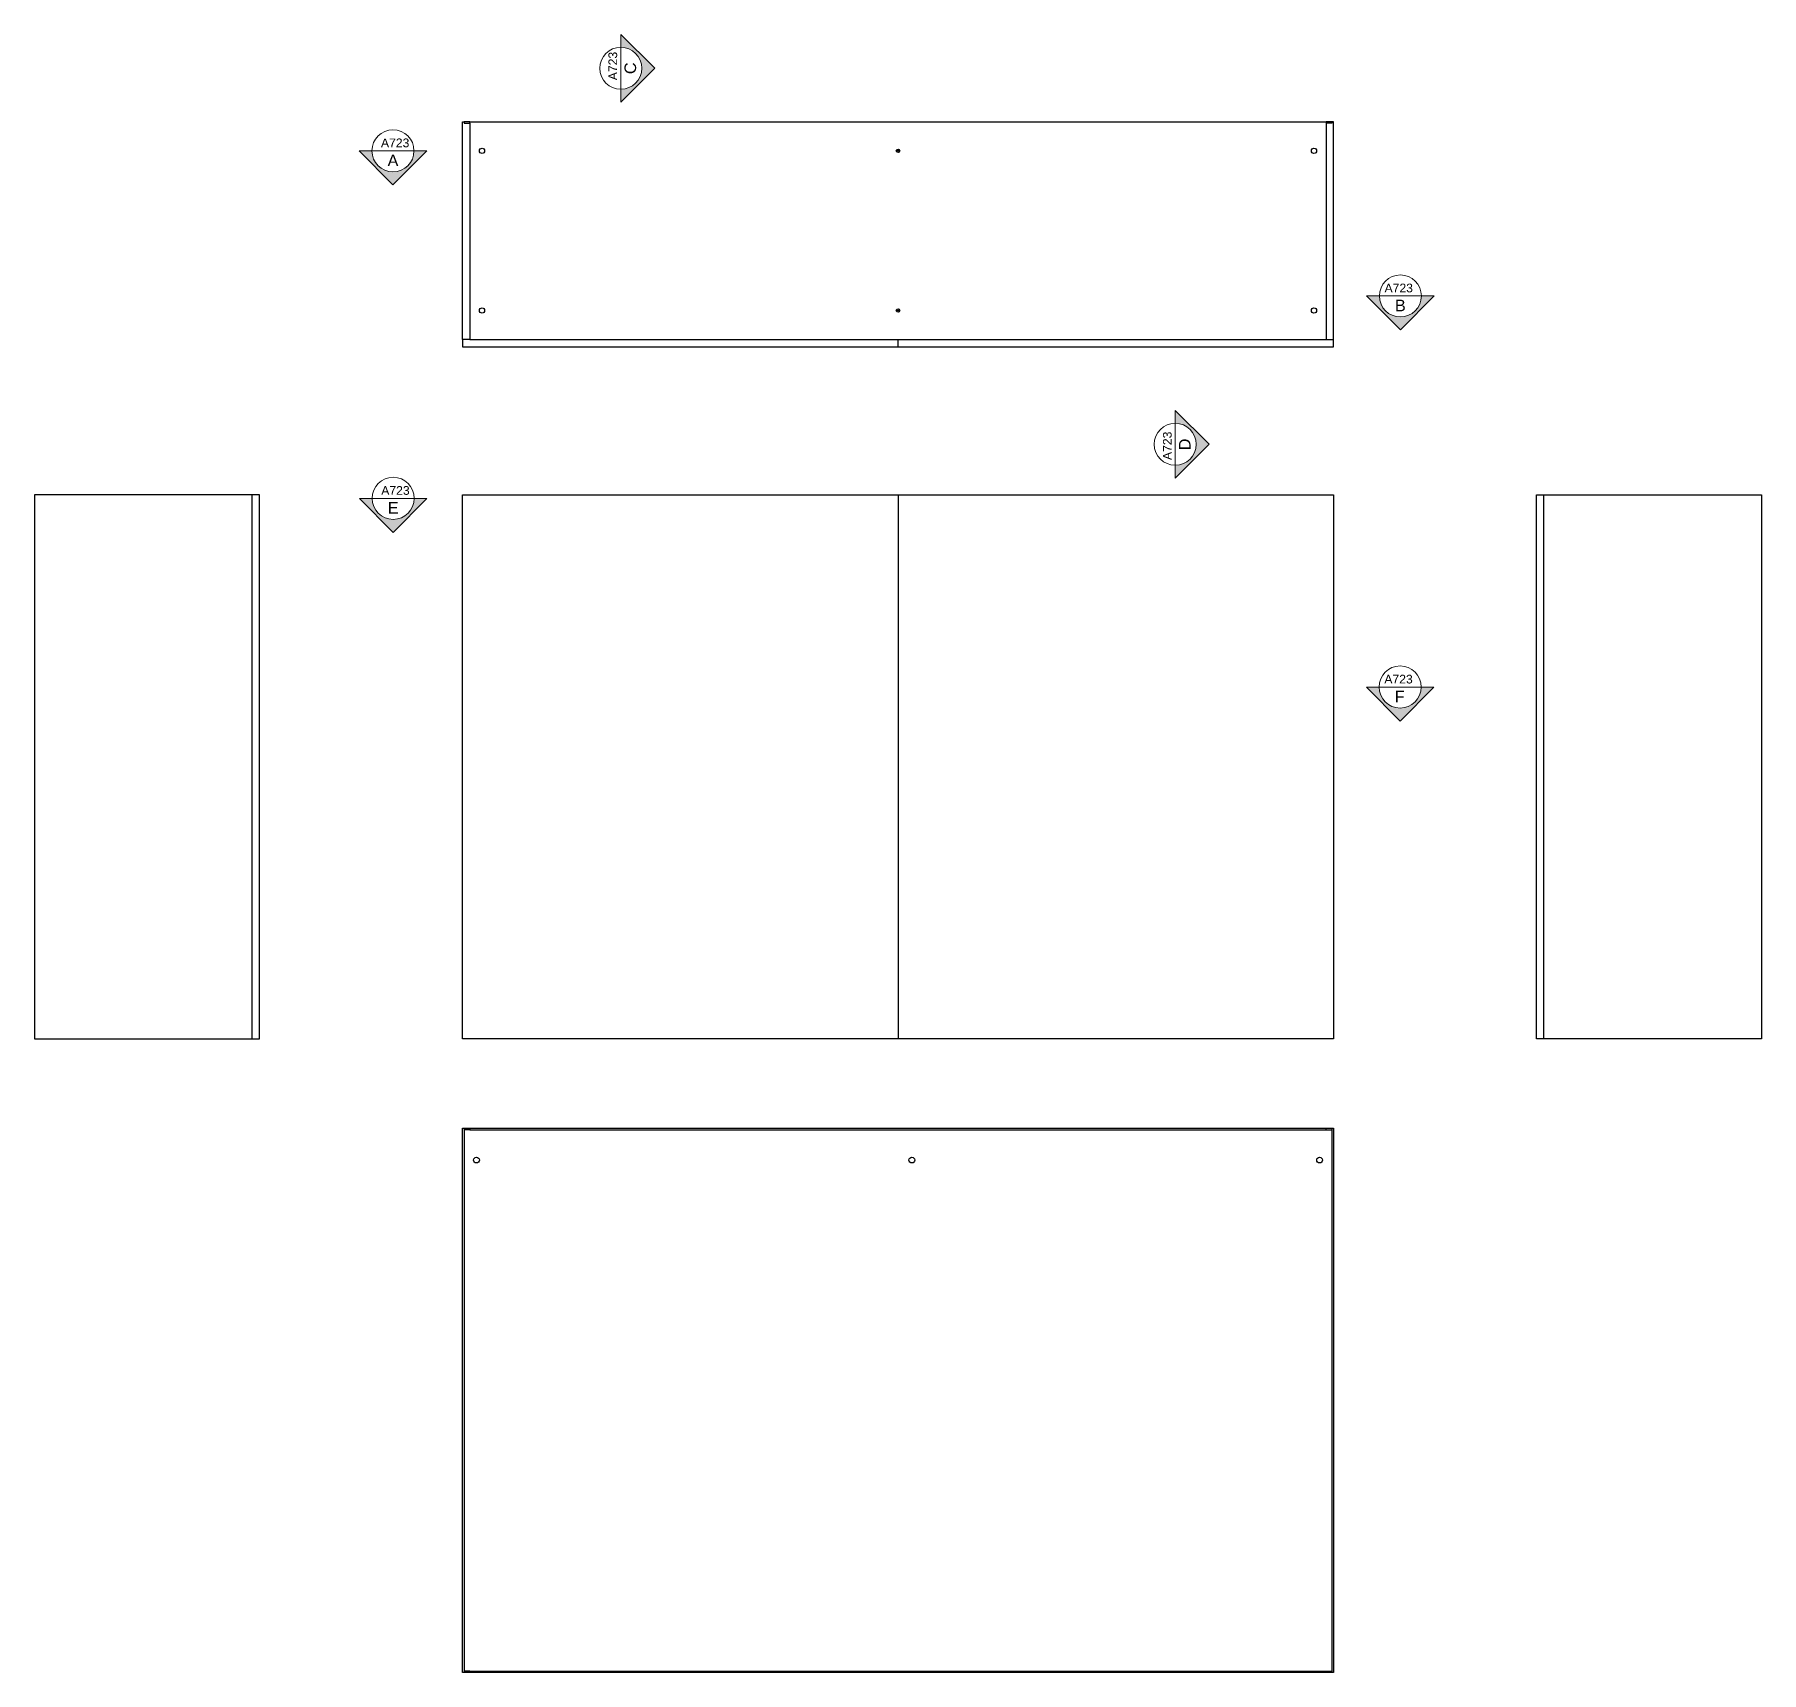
# Model space of a CAD drawing. Header units: inches. Extents: x 71 to 1987, y -506 to 120.
# Drawn here: x 380.4 to 618.4, y -105.6 to 120.2 of the extents above; entities that cross this region are included whole.
import ezdxf
from ezdxf.enums import TextEntityAlignment as Align

# ---------------------------------------------------------------- set-up
doc = ezdxf.new("R2010")
doc.units = ezdxf.units.IN
doc.header["$MEASUREMENT"] = 0
doc.layers.add('A-ANNO-SYMB', color=3, linetype='Continuous', lineweight=18)
doc.layers.add('viti', color=6, linetype='Continuous')
doc.styles.add('ARIAL', font='arial.ttf')
doc.styles.get("Standard").update_dxf_attribs({"font": 'arial.ttf'})

# ---------------------------------------------------------------- blocks, each defined once
blk = doc.blocks.new('SYMBOL')
at = {"layer": 'A-ANNO-SYMB', "linetype": 'Continuous', "lineweight": 20}
h = blk.add_hatch(color=256, dxfattribs=at)
h.dxf.hatch_style = 1
h.paths.add_polyline_path([(11.206, 4.948), (11.316, 4.948, -1), (11.678, 4.948), (11.788, 4.948), (11.497, 5.241)])
at = {"linetype": 'Continuous', "lineweight": 20}
blk.add_line((11.316, 4.948), (11.678, 4.948), dxfattribs=at)
at = {"layer": 'A-ANNO-SYMB', "linetype": 'Continuous', "lineweight": 20}
for p, q in [((11.206, 4.948), (11.497, 5.241)), ((11.788, 4.948), (11.497, 5.241)), ((11.316, 4.948), (11.206, 4.948)), ((11.678, 4.948), (11.788, 4.948))]:
    blk.add_line(p, q, dxfattribs=at)
blk.add_circle((11.497, 4.948), 0.181, dxfattribs=at)
for tag, p in [('TAVOLA', (11.497, 5.08)), ('SEZIONE', (11.497, 4.918))]:
    blk.add_attdef(tag, text='', height=0.1, dxfattribs=at).set_placement(p, align=Align.TOP_CENTER)

msp = doc.modelspace()

# ---------------------------------------------------------------- linework, layer by layer
for p, q in [((439.39, 78.14), (439.39, 108.14)), ((439.39, 108.14), (439.59, 108.14)), ((439.59, 108.14), (439.59, 107.94)), ((440.39, 108.14), (439.59, 108.14)), ((439.59, 107.94), (440.39, 107.94)), ((440.39, 107.94), (440.39, 108.14)), ((440.39, 108.14), (558.39, 108.14)), ((440.39, 107.94), (440.39, 78.14)), ((558.39, 108.14), (558.39, 107.94)), ((559.19, 108.14), (558.39, 108.14)), ((559.19, 107.94), (558.39, 107.94)), ((558.39, 107.94), (558.39, 78.14)), ((559.39, 108.14), (559.19, 108.14)), ((559.19, 108.14), (559.19, 107.94)), ((559.39, 78.14), (559.39, 108.14)), ((440.39, 78.14), (439.39, 78.14)), ((439.39, 78.14), (439.39, 77.14)), ((439.39, 77.14), (559.39, 77.14)), ((440.39, 78.14), (558.39, 78.14)), ((499.39, 77.14), (499.39, 78.14)), ((558.39, 78.14), (559.39, 78.14)), ((559.39, 77.14), (559.39, 78.14)), ((380.41, 56.75), (380.41, -18.25)), ((411.41, 56.75), (380.41, 56.75)), ((410.41, -18.25), (410.41, 56.75)), ((411.41, -18.25), (411.41, 56.75)), ((439.39, -18.25), (439.39, 56.75)), ((439.39, 56.75), (559.39, 56.75)), ((499.39, 56.75), (499.39, -18.25)), ((559.39, 56.75), (559.39, -18.25)), ((587.37, 56.75), (618.37, 56.75)), ((587.37, -18.25), (587.37, 56.75)), ((588.37, -18.25), (588.37, 56.75)), ((618.37, 56.75), (618.37, -18.25)), ((380.41, -18.25), (411.41, -18.25)), ((559.39, -18.25), (439.39, -18.25)), ((618.37, -18.25), (587.37, -18.25)), ((439.39, -105.56), (439.39, -30.56)), ((439.39, -30.56), (559.39, -30.56)), ((439.59, -30.56), (439.59, -105.56)), ((440.39, -30.56), (440.39, -30.76)), ((440.39, -30.76), (558.39, -30.76)), ((558.39, -30.76), (558.39, -30.56)), ((559.19, -30.56), (559.19, -105.56)), ((559.39, -30.56), (559.39, -105.56)), ((559.39, -105.56), (439.39, -105.56)), ((440.39, -105.56), (440.39, -105.36)), ((440.39, -105.36), (558.39, -105.36)), ((558.39, -105.36), (558.39, -105.56))]:
    msp.add_line(p, q)
at = {"layer": 'viti'}
for p, q in [((440.39, -30.76), (439.59, -30.76)), ((558.39, -30.76), (559.19, -30.76)), ((440.39, -105.36), (439.59, -105.36)), ((558.39, -105.36), (559.19, -105.36))]:
    msp.add_line(p, q, dxfattribs=at)
for centre, radius in [((442.07, 104.14), 0.363), ((499.39, 104.14), 0.244), ((499.39, 104.14), 0.1), ((556.71, 104.14), 0.363), ((442.07, 82.14), 0.363), ((499.39, 82.14), 0.244), ((499.39, 82.14), 0.1), ((556.71, 82.14), 0.363), ((441.3, -34.94), 0.4), ((501.3, -34.94), 0.4), ((557.48, -34.94), 0.4)]:
    msp.add_circle(centre, radius, dxfattribs=at)

# ---------------------------------------------------------------- block references
at = {"linetype": 'Continuous'}
ref = msp.add_blockref('SYMBOL', (382.02, 299.47), dxfattribs=dict(at, xscale=16, yscale=16, zscale=16, rotation=270))
ref.add_attrib('SEZIONE', 'C', dxfattribs={"linetype": 'Continuous', "lineweight": 20, "height": 1.6, "rotation": 90, "style": 'ARIAL'}).set_placement((461.7, 115.52), align=Align.TOP_CENTER)
ref.add_attrib('TAVOLA', 'A723', dxfattribs={"linetype": 'Continuous', "lineweight": 20, "height": 1.2, "rotation": 90, "style": 'ARIAL'}).set_placement((459.49, 115.83), align=Align.TOP_CENTER)
ref = msp.add_blockref('SYMBOL', (613.75, 183.31), dxfattribs=dict(at, xscale=16, yscale=16, zscale=16, rotation=180))
ref.add_attrib('SEZIONE', 'A', dxfattribs={"linetype": 'Continuous', "lineweight": 20, "height": 1.6, "style": 'ARIAL'}).set_placement((429.8, 103.63), align=Align.TOP_CENTER)
ref.add_attrib('TAVOLA', 'A723', dxfattribs={"linetype": 'Continuous', "lineweight": 20, "height": 1.2, "style": 'ARIAL'}).set_placement((430.1, 105.84), align=Align.TOP_CENTER)
ref = msp.add_blockref('SYMBOL', (384.66, 163.31), dxfattribs=dict(at, xscale=-16, yscale=16, zscale=16, rotation=180))
ref.add_attrib('SEZIONE', 'B', dxfattribs={"linetype": 'Continuous', "lineweight": 20, "height": 1.6, "style": 'ARIAL'}).set_placement((568.61, 83.63), align=Align.TOP_CENTER)
ref.add_attrib('TAVOLA', 'A723', dxfattribs={"linetype": 'Continuous', "lineweight": 20, "height": 1.2, "style": 'ARIAL'}).set_placement((568.39, 85.84), align=Align.TOP_CENTER)
ref = msp.add_blockref('SYMBOL', (458.42, -120.25), dxfattribs=dict(at, xscale=-16, yscale=16, zscale=16, rotation=270))
ref.add_attrib('SEZIONE', 'D', dxfattribs={"linetype": 'Continuous', "lineweight": 20, "height": 1.6, "rotation": 90, "style": 'ARIAL'}).set_placement((538.1, 63.68), align=Align.TOP_CENTER)
ref.add_attrib('TAVOLA', 'A723', dxfattribs={"linetype": 'Continuous', "lineweight": 20, "height": 1.2, "rotation": 90, "style": 'ARIAL'}).set_placement((535.9, 63.49), align=Align.TOP_CENTER)
ref = msp.add_blockref('SYMBOL', (613.78, 135.42), dxfattribs=dict(xscale=16, yscale=16, zscale=16, rotation=180))
ref.add_attrib('SEZIONE', 'E', dxfattribs={"linetype": 'Continuous', "lineweight": 20, "height": 1.6, "style": 'ARIAL'}).set_placement((429.83, 55.74), align=Align.TOP_CENTER)
ref.add_attrib('TAVOLA', 'A723', dxfattribs={"linetype": 'Continuous', "lineweight": 20, "height": 1.2, "style": 'ARIAL'}).set_placement((430.14, 57.94), align=Align.TOP_CENTER)
ref = msp.add_blockref('SYMBOL', (384.63, 109.42), dxfattribs=dict(at, xscale=-16, yscale=16, zscale=16, rotation=180))
ref.add_attrib('SEZIONE', 'F', dxfattribs={"linetype": 'Continuous', "lineweight": 20, "height": 1.6, "style": 'ARIAL'}).set_placement((568.52, 29.74), align=Align.TOP_CENTER)
ref.add_attrib('TAVOLA', 'A723', dxfattribs={"linetype": 'Continuous', "lineweight": 20, "height": 1.2, "style": 'ARIAL'}).set_placement((568.36, 31.94), align=Align.TOP_CENTER)

doc.saveas('drawing.dxf')
